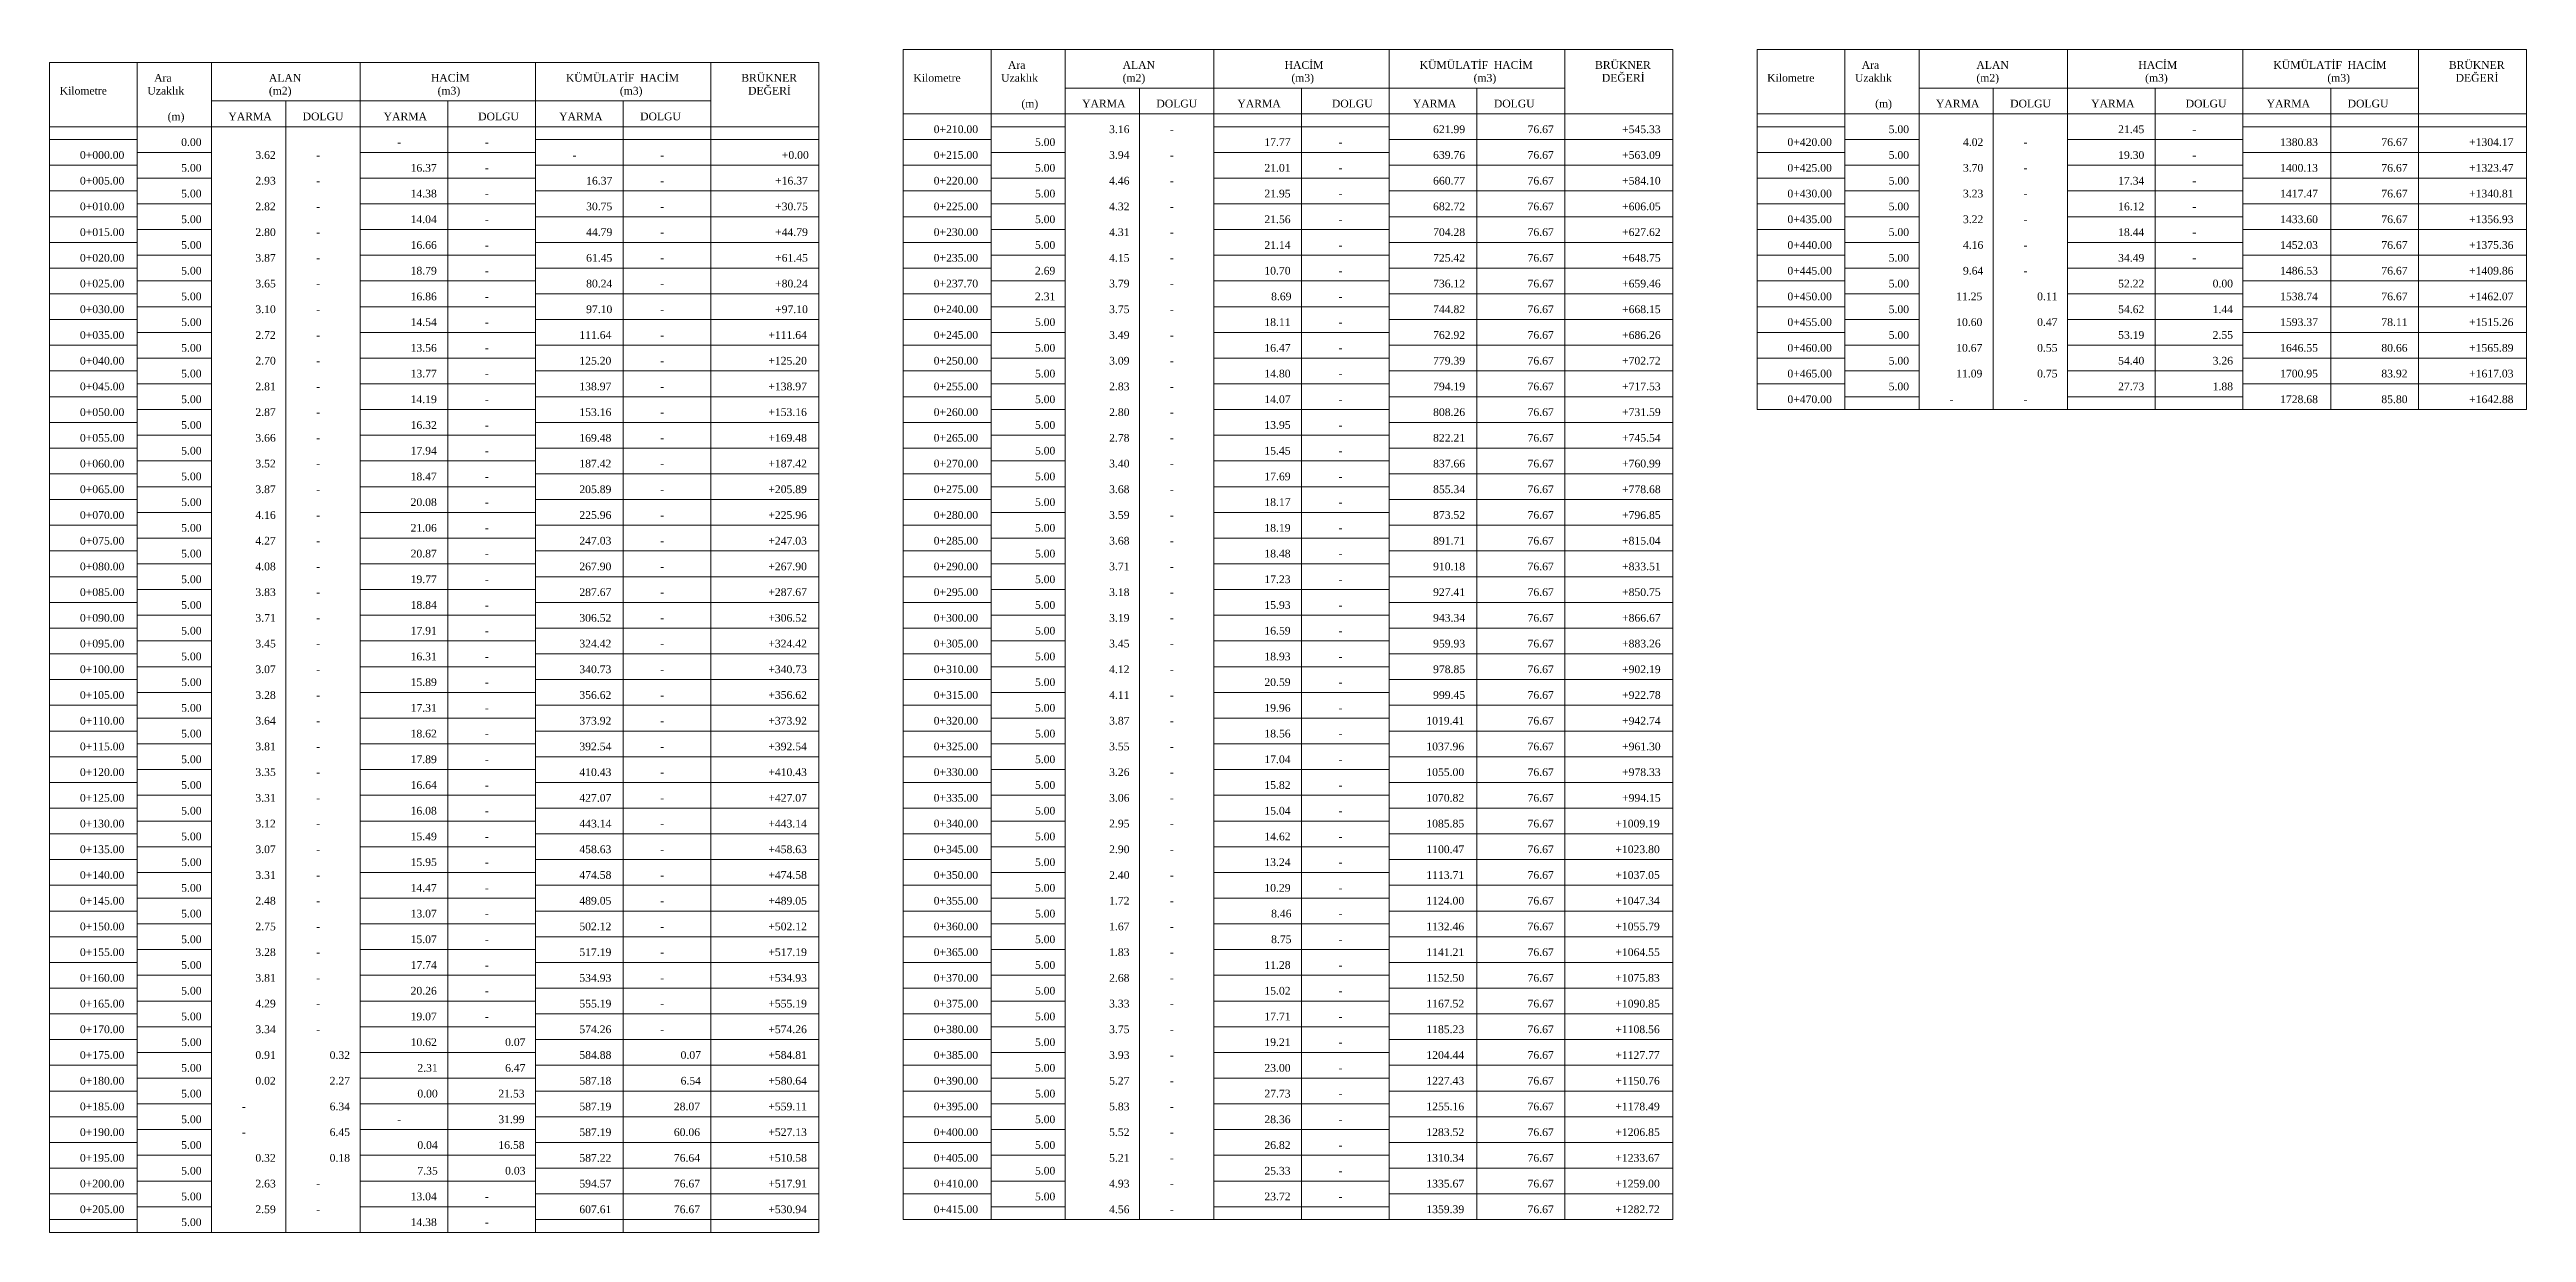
# Model space of a CAD drawing. Header units: metres. Extents: x 478603 to 489313, y 4282657 to 4289463.
# Drawn here: x 484999.7 to 485481.4, y 4285965.7 to 4286195.7 of the extents above; entities that cross this region are included whole.
import ezdxf

# ---------------------------------------------------------------- set-up
doc = ezdxf.new("R2010")
doc.units = ezdxf.units.M
for name, color, linetype, lineweight in [('TB_C', 96, 'Continuous', 0), ('TB_M', 18, 'Continuous', 0), ('TB_R', 1, 'Continuous', 0)]:
    doc.layers.add(name, color=color, linetype=linetype, lineweight=lineweight)
doc.styles.get("Standard").update_dxf_attribs({"font": 'times.ttf'})

msp = doc.modelspace()

# ---------------------------------------------------------------- texts
at = {"layer": 'TB_M'}
for s, p in [('Ara', (485020.07, 4286189.44)), ('ALAN', (485042.38, 4286189.44)), ('HACİM', (485073.88, 4286189.44)), ('KÜMÜLATİF', (485100.13, 4286189.44)), ('HACİM', (485114.57, 4286189.44)), ('BRÜKNER', (485134.25, 4286189.44)), ('Kilometre', (485167.72, 4286189.44)), ('Uzaklık', (485184.78, 4286189.44)), ('Ara', (485186.1, 4286191.94)), ('ALAN', (485208.41, 4286191.94)), ('(m2)', (485208.41, 4286189.44)), ('HACİM', (485239.91, 4286191.94)), ('(m3)', (485241.22, 4286189.44)), ('KÜMÜLATİF', (485266.16, 4286191.94)), ('(m3)', (485276.66, 4286189.44)), ('HACİM', (485280.6, 4286191.94)), ('BRÜKNER', (485300.28, 4286191.94)), ('DEĞERİ', (485301.6, 4286189.44)), ('Kilometre', (485333.75, 4286189.44)), ('Uzaklık', (485350.82, 4286189.44)), ('Ara', (485352.13, 4286191.94)), ('ALAN', (485374.44, 4286191.94)), ('(m2)', (485374.44, 4286189.44)), ('HACİM', (485405.94, 4286191.94)), ('(m3)', (485407.25, 4286189.44)), ('KÜMÜLATİF', (485432.19, 4286191.94)), ('(m3)', (485442.69, 4286189.44)), ('HACİM', (485446.63, 4286191.94)), ('BRÜKNER', (485466.32, 4286191.94)), ('DEĞERİ', (485467.63, 4286189.44)), ('Kilometre', (485001.69, 4286186.94)), ('Uzaklık', (485018.75, 4286186.94)), ('(m2)', (485042.38, 4286186.94)), ('(m3)', (485075.19, 4286186.94)), ('(m3)', (485110.63, 4286186.94)), ('DEĞERİ', (485135.57, 4286186.94)), ('(m)', (485188.72, 4286184.44)), ('YARMA', (485200.53, 4286184.44)), ('DOLGU', (485214.97, 4286184.44)), ('YARMA', (485230.72, 4286184.44)), ('DOLGU', (485249.1, 4286184.44)), ('YARMA', (485264.85, 4286184.44)), ('DOLGU', (485280.6, 4286184.44)), ('(m)', (485354.75, 4286184.44)), ('YARMA', (485366.57, 4286184.44)), ('DOLGU', (485381, 4286184.44)), ('YARMA', (485396.75, 4286184.44)), ('DOLGU', (485415.13, 4286184.44)), ('YARMA', (485430.88, 4286184.44)), ('DOLGU', (485446.63, 4286184.44)), ('(m)', (485022.69, 4286181.94)), ('YARMA', (485034.5, 4286181.94)), ('DOLGU', (485048.94, 4286181.94)), ('YARMA', (485064.69, 4286181.94)), ('DOLGU', (485083.07, 4286181.94)), ('YARMA', (485098.82, 4286181.94)), ('DOLGU', (485114.57, 4286181.94)), ('0+210.00', (485171.66, 4286179.44)), ('0+000.00', (485005.63, 4286174.44)), ('-', (485067.32, 4286176.94)), ('-', (485084.38, 4286176.94)), ('0+215.00', (485171.66, 4286174.44)), ('-', (485217.6, 4286179.44)), ('-', (485250.41, 4286176.94)), ('0+420.00', (485337.69, 4286176.94)), ('-', (485383.63, 4286176.94)), ('-', (485416.44, 4286179.44)), ('-', (485051.57, 4286174.44)), ('-', (485084.38, 4286171.94)), ('-', (485101.44, 4286174.44)), ('-', (485118.5, 4286174.44)), ('-', (485217.6, 4286174.44)), ('-', (485250.41, 4286171.94)), ('0+425.00', (485337.69, 4286171.94)), ('-', (485383.63, 4286171.94)), ('-', (485416.44, 4286174.44)), ('0+005.00', (485005.63, 4286169.44)), ('-', (485051.57, 4286169.44)), ('-', (485084.38, 4286166.94)), ('-', (485118.5, 4286169.44)), ('0+220.00', (485171.66, 4286169.44)), ('-', (485217.6, 4286169.44)), ('-', (485250.41, 4286166.94)), ('0+430.00', (485337.69, 4286166.94)), ('-', (485383.63, 4286166.94)), ('-', (485416.44, 4286169.44)), ('0+010.00', (485005.63, 4286164.44)), ('-', (485051.57, 4286164.44)), ('-', (485084.38, 4286161.94)), ('-', (485118.5, 4286164.44)), ('0+225.00', (485171.66, 4286164.44)), ('-', (485217.6, 4286164.44)), ('-', (485250.41, 4286161.94)), ('0+435.00', (485337.69, 4286161.94)), ('-', (485383.63, 4286161.94)), ('-', (485416.44, 4286164.44)), ('0+015.00', (485005.63, 4286159.44)), ('-', (485051.57, 4286159.44)), ('-', (485084.38, 4286156.94)), ('-', (485118.5, 4286159.44)), ('0+230.00', (485171.66, 4286159.44)), ('-', (485217.6, 4286159.44)), ('-', (485250.41, 4286156.94)), ('0+440.00', (485337.69, 4286156.94)), ('-', (485383.63, 4286156.94)), ('-', (485416.44, 4286159.44)), ('0+020.00', (485005.63, 4286154.44)), ('-', (485051.57, 4286154.44)), ('-', (485084.38, 4286151.94)), ('-', (485118.5, 4286154.44)), ('0+235.00', (485171.66, 4286154.44)), ('-', (485217.6, 4286154.44)), ('-', (485250.41, 4286151.94)), ('0+445.00', (485337.69, 4286151.94)), ('-', (485383.63, 4286151.94)), ('-', (485416.44, 4286154.44)), ('0+025.00', (485005.63, 4286149.44)), ('-', (485051.57, 4286149.44)), ('-', (485084.38, 4286146.94)), ('-', (485118.5, 4286149.44)), ('0+237.70', (485171.66, 4286149.44)), ('-', (485217.6, 4286149.44)), ('-', (485250.41, 4286146.94)), ('0+450.00', (485337.69, 4286146.94)), ('0+030.00', (485005.63, 4286144.44)), ('-', (485051.57, 4286144.44)), ('-', (485084.38, 4286141.94)), ('-', (485118.5, 4286144.44)), ('0+240.00', (485171.66, 4286144.44)), ('-', (485217.6, 4286144.44)), ('-', (485250.41, 4286141.94)), ('0+455.00', (485337.69, 4286141.94)), ('0+035.00', (485005.63, 4286139.44)), ('-', (485051.57, 4286139.44)), ('-', (485084.38, 4286136.94)), ('-', (485118.5, 4286139.44)), ('0+245.00', (485171.66, 4286139.44)), ('-', (485217.6, 4286139.44)), ('-', (485250.41, 4286136.94)), ('0+460.00', (485337.69, 4286136.94)), ('0+040.00', (485005.63, 4286134.44)), ('-', (485051.57, 4286134.44)), ('-', (485084.38, 4286131.94)), ('-', (485118.5, 4286134.44)), ('0+250.00', (485171.66, 4286134.44)), ('-', (485217.6, 4286134.44)), ('-', (485250.41, 4286131.94)), ('0+465.00', (485337.69, 4286131.94)), ('0+045.00', (485005.63, 4286129.44)), ('-', (485051.57, 4286129.44)), ('-', (485118.5, 4286129.44)), ('0+255.00', (485171.66, 4286129.44)), ('-', (485217.6, 4286129.44)), ('0+470.00', (485337.69, 4286126.94)), ('0+050.00', (485005.63, 4286124.44)), ('-', (485051.57, 4286124.44)), ('-', (485084.38, 4286126.94)), ('-', (485118.5, 4286124.44)), ('0+260.00', (485171.66, 4286124.44)), ('-', (485217.6, 4286124.44)), ('-', (485250.41, 4286126.94)), ('-', (485369.19, 4286126.94)), ('-', (485383.63, 4286126.94)), ('0+055.00', (485005.63, 4286119.44)), ('-', (485051.57, 4286119.44)), ('-', (485084.38, 4286121.94)), ('-', (485118.5, 4286119.44)), ('0+265.00', (485171.66, 4286119.44)), ('-', (485217.6, 4286119.44)), ('-', (485250.41, 4286121.94)), ('0+060.00', (485005.63, 4286114.44)), ('-', (485051.57, 4286114.44)), ('-', (485084.38, 4286116.94)), ('-', (485118.5, 4286114.44)), ('0+270.00', (485171.66, 4286114.44)), ('-', (485217.6, 4286114.44)), ('-', (485250.41, 4286116.94)), ('0+065.00', (485005.63, 4286109.44)), ('-', (485051.57, 4286109.44)), ('-', (485084.38, 4286111.94)), ('-', (485118.5, 4286109.44)), ('0+275.00', (485171.66, 4286109.44)), ('-', (485217.6, 4286109.44)), ('-', (485250.41, 4286111.94)), ('0+070.00', (485005.63, 4286104.44)), ('-', (485051.57, 4286104.44)), ('-', (485084.38, 4286106.94)), ('-', (485118.5, 4286104.44)), ('0+280.00', (485171.66, 4286104.44)), ('-', (485217.6, 4286104.44)), ('-', (485250.41, 4286106.94)), ('0+075.00', (485005.63, 4286099.44)), ('-', (485051.57, 4286099.44)), ('-', (485084.38, 4286101.94)), ('-', (485118.5, 4286099.44)), ('0+285.00', (485171.66, 4286099.44)), ('-', (485217.6, 4286099.44)), ('-', (485250.41, 4286101.94)), ('0+080.00', (485005.63, 4286094.44)), ('-', (485051.57, 4286094.44)), ('-', (485084.38, 4286096.94)), ('-', (485118.5, 4286094.44)), ('0+290.00', (485171.66, 4286094.44)), ('-', (485217.6, 4286094.44)), ('-', (485250.41, 4286096.94)), ('0+085.00', (485005.63, 4286089.44)), ('-', (485051.57, 4286089.44)), ('-', (485084.38, 4286091.94)), ('-', (485118.5, 4286089.44)), ('0+295.00', (485171.66, 4286089.44)), ('-', (485217.6, 4286089.44)), ('-', (485250.41, 4286091.94)), ('0+090.00', (485005.63, 4286084.44)), ('-', (485051.57, 4286084.44)), ('-', (485084.38, 4286086.94)), ('-', (485118.5, 4286084.44)), ('0+300.00', (485171.66, 4286084.44)), ('-', (485217.6, 4286084.44)), ('-', (485250.41, 4286086.94)), ('0+095.00', (485005.63, 4286079.44)), ('-', (485051.57, 4286079.44)), ('-', (485084.38, 4286081.94)), ('-', (485118.5, 4286079.44)), ('0+305.00', (485171.66, 4286079.44)), ('-', (485217.6, 4286079.44)), ('-', (485250.41, 4286081.94)), ('0+100.00', (485005.63, 4286074.44)), ('-', (485051.57, 4286074.44)), ('-', (485084.38, 4286076.94)), ('-', (485118.5, 4286074.44)), ('0+310.00', (485171.66, 4286074.44)), ('-', (485217.6, 4286074.44)), ('-', (485250.41, 4286076.94)), ('0+105.00', (485005.63, 4286069.44)), ('-', (485051.57, 4286069.44)), ('-', (485084.38, 4286071.94)), ('-', (485118.5, 4286069.44)), ('0+315.00', (485171.66, 4286069.44)), ('-', (485217.6, 4286069.44)), ('-', (485250.41, 4286071.94)), ('0+110.00', (485005.63, 4286064.44)), ('-', (485051.57, 4286064.44)), ('-', (485084.38, 4286066.94)), ('-', (485118.5, 4286064.44)), ('0+320.00', (485171.66, 4286064.44)), ('-', (485217.6, 4286064.44)), ('-', (485250.41, 4286066.94)), ('0+115.00', (485005.63, 4286059.44)), ('-', (485084.38, 4286061.94)), ('0+325.00', (485171.66, 4286059.44)), ('-', (485250.41, 4286061.94)), ('0+120.00', (485005.63, 4286054.44)), ('-', (485051.57, 4286059.44)), ('-', (485084.38, 4286056.94)), ('-', (485118.5, 4286059.44)), ('0+330.00', (485171.66, 4286054.44)), ('-', (485217.6, 4286059.44)), ('-', (485250.41, 4286056.94)), ('0+125.00', (485005.63, 4286049.44)), ('-', (485051.57, 4286054.44)), ('-', (485084.38, 4286051.94)), ('-', (485118.5, 4286054.44)), ('0+335.00', (485171.66, 4286049.44)), ('-', (485217.6, 4286054.44)), ('-', (485250.41, 4286051.94)), ('0+130.00', (485005.63, 4286044.44)), ('-', (485051.57, 4286049.44)), ('-', (485084.38, 4286046.94)), ('-', (485118.5, 4286049.44)), ('0+340.00', (485171.66, 4286044.44)), ('-', (485217.6, 4286049.44)), ('-', (485250.41, 4286046.94)), ('0+135.00', (485005.63, 4286039.44)), ('-', (485051.57, 4286044.44)), ('-', (485084.38, 4286041.94)), ('-', (485118.5, 4286044.44)), ('0+345.00', (485171.66, 4286039.44)), ('-', (485217.6, 4286044.44)), ('-', (485250.41, 4286041.94)), ('-', (485051.57, 4286039.44)), ('-', (485084.38, 4286036.94)), ('-', (485118.5, 4286039.44)), ('-', (485217.6, 4286039.44)), ('-', (485250.41, 4286036.94)), ('0+140.00', (485005.63, 4286034.44)), ('-', (485051.57, 4286034.44)), ('-', (485084.38, 4286031.94)), ('-', (485118.5, 4286034.44)), ('0+350.00', (485171.66, 4286034.44)), ('-', (485217.6, 4286034.44)), ('-', (485250.41, 4286031.94)), ('0+145.00', (485005.63, 4286029.44)), ('-', (485051.57, 4286029.44)), ('-', (485084.38, 4286026.94)), ('-', (485118.5, 4286029.44)), ('0+355.00', (485171.66, 4286029.44)), ('-', (485217.6, 4286029.44)), ('-', (485250.41, 4286026.94)), ('0+150.00', (485005.63, 4286024.44)), ('-', (485051.57, 4286024.44)), ('-', (485084.38, 4286021.94)), ('-', (485118.5, 4286024.44)), ('0+360.00', (485171.66, 4286024.44)), ('-', (485217.6, 4286024.44)), ('-', (485250.41, 4286021.94)), ('0+155.00', (485005.63, 4286019.44)), ('-', (485051.57, 4286019.44)), ('-', (485084.38, 4286016.94)), ('-', (485118.5, 4286019.44)), ('0+365.00', (485171.66, 4286019.44)), ('-', (485217.6, 4286019.44)), ('-', (485250.41, 4286016.94)), ('0+160.00', (485005.63, 4286014.44)), ('-', (485051.57, 4286014.44)), ('-', (485084.38, 4286011.94)), ('-', (485118.5, 4286014.44)), ('0+370.00', (485171.66, 4286014.44)), ('-', (485217.6, 4286014.44)), ('-', (485250.41, 4286011.94)), ('0+165.00', (485005.63, 4286009.44)), ('-', (485051.57, 4286009.44)), ('-', (485084.38, 4286006.94)), ('-', (485118.5, 4286009.44)), ('0+375.00', (485171.66, 4286009.44)), ('-', (485217.6, 4286009.44)), ('-', (485250.41, 4286006.94)), ('0+170.00', (485005.63, 4286004.44)), ('-', (485051.57, 4286004.44)), ('-', (485118.5, 4286004.44)), ('0+380.00', (485171.66, 4286004.44)), ('-', (485217.6, 4286004.44)), ('-', (485250.41, 4286001.94)), ('0+175.00', (485005.63, 4285999.44)), ('0+385.00', (485171.66, 4285999.44)), ('-', (485217.6, 4285999.44)), ('0+180.00', (485005.63, 4285994.44)), ('0+390.00', (485171.66, 4285994.44)), ('-', (485217.6, 4285994.44)), ('-', (485250.41, 4285996.94)), ('0+185.00', (485005.63, 4285989.44)), ('-', (485037.13, 4285989.44)), ('0+395.00', (485171.66, 4285989.44)), ('-', (485217.6, 4285989.44)), ('-', (485250.41, 4285991.94)), ('0+190.00', (485005.63, 4285984.44)), ('-', (485037.13, 4285984.44)), ('-', (485067.32, 4285986.94)), ('0+400.00', (485171.66, 4285984.44)), ('-', (485217.6, 4285984.44)), ('-', (485250.41, 4285986.94)), ('0+195.00', (485005.63, 4285979.44)), ('0+405.00', (485171.66, 4285979.44)), ('-', (485217.6, 4285979.44)), ('-', (485250.41, 4285981.94)), ('0+200.00', (485005.63, 4285974.44)), ('-', (485051.57, 4285974.44)), ('0+410.00', (485171.66, 4285974.44)), ('-', (485217.6, 4285974.44)), ('-', (485250.41, 4285976.94)), ('0+205.00', (485005.63, 4285969.44)), ('-', (485051.57, 4285969.44)), ('-', (485084.38, 4285971.94)), ('0+415.00', (485171.66, 4285969.44)), ('-', (485217.6, 4285969.44)), ('-', (485250.41, 4285971.94)), ('-', (485084.38, 4285966.94))]:
    msp.add_text(s, height=1.5, dxfattribs=at).set_placement(p)
at = {"layer": 'TB_R'}
for s, p in [('3.16', (485205.78, 4286179.44)), ('621.99', (485268.78, 4286179.44)), ('76.67', (485287.16, 4286179.44)), ('+545.33', (485305.53, 4286179.44)), ('5.00', (485357.38, 4286179.44)), ('21.45', (485402, 4286179.44)), ('0.00', (485025.32, 4286176.94)), ('3.62', (485039.75, 4286174.44)), ('+0.00', (485142.13, 4286174.44)), ('5.00', (485191.35, 4286176.94)), ('3.94', (485205.78, 4286174.44)), ('17.77', (485235.97, 4286176.94)), ('639.76', (485268.78, 4286174.44)), ('76.67', (485287.16, 4286174.44)), ('+563.09', (485305.53, 4286174.44)), ('5.00', (485357.38, 4286174.44)), ('4.02', (485371.82, 4286176.94)), ('19.30', (485402, 4286174.44)), ('1380.83', (485433.5, 4286176.94)), ('76.67', (485453.19, 4286176.94)), ('+1304.17', (485470.25, 4286176.94)), ('5.00', (485025.32, 4286171.94)), ('16.37', (485069.94, 4286171.94)), ('5.00', (485191.35, 4286171.94)), ('21.01', (485235.97, 4286171.94)), ('3.70', (485371.82, 4286171.94)), ('1400.13', (485433.5, 4286171.94)), ('76.67', (485453.19, 4286171.94)), ('+1323.47', (485470.25, 4286171.94)), ('5.00', (485025.32, 4286166.94)), ('2.93', (485039.75, 4286169.44)), ('14.38', (485069.94, 4286166.94)), ('16.37', (485104.07, 4286169.44)), ('+16.37', (485140.82, 4286169.44)), ('5.00', (485191.35, 4286166.94)), ('4.46', (485205.78, 4286169.44)), ('21.95', (485235.97, 4286166.94)), ('660.77', (485268.78, 4286169.44)), ('76.67', (485287.16, 4286169.44)), ('+584.10', (485305.53, 4286169.44)), ('5.00', (485357.38, 4286169.44)), ('3.23', (485371.82, 4286166.94)), ('17.34', (485402, 4286169.44)), ('1417.47', (485433.5, 4286166.94)), ('76.67', (485453.19, 4286166.94)), ('+1340.81', (485470.25, 4286166.94)), ('5.00', (485025.32, 4286161.94)), ('2.82', (485039.75, 4286164.44)), ('14.04', (485069.94, 4286161.94)), ('30.75', (485104.07, 4286164.44)), ('+30.75', (485140.82, 4286164.44)), ('5.00', (485191.35, 4286161.94)), ('4.32', (485205.78, 4286164.44)), ('21.56', (485235.97, 4286161.94)), ('682.72', (485268.78, 4286164.44)), ('76.67', (485287.16, 4286164.44)), ('+606.05', (485305.53, 4286164.44)), ('5.00', (485357.38, 4286164.44)), ('3.22', (485371.82, 4286161.94)), ('16.12', (485402, 4286164.44)), ('1433.60', (485433.5, 4286161.94)), ('76.67', (485453.19, 4286161.94)), ('+1356.93', (485470.25, 4286161.94)), ('5.00', (485025.32, 4286156.94)), ('2.80', (485039.75, 4286159.44)), ('16.66', (485069.94, 4286156.94)), ('44.79', (485104.07, 4286159.44)), ('+44.79', (485140.82, 4286159.44)), ('5.00', (485191.35, 4286156.94)), ('4.31', (485205.78, 4286159.44)), ('21.14', (485235.97, 4286156.94)), ('704.28', (485268.78, 4286159.44)), ('76.67', (485287.16, 4286159.44)), ('+627.62', (485305.53, 4286159.44)), ('5.00', (485357.38, 4286159.44)), ('4.16', (485371.82, 4286156.94)), ('18.44', (485402, 4286159.44)), ('1452.03', (485433.5, 4286156.94)), ('76.67', (485453.19, 4286156.94)), ('+1375.36', (485470.25, 4286156.94)), ('5.00', (485025.32, 4286151.94)), ('3.87', (485039.75, 4286154.44)), ('18.79', (485069.94, 4286151.94)), ('61.45', (485104.07, 4286154.44)), ('+61.45', (485140.82, 4286154.44)), ('2.69', (485191.35, 4286151.94)), ('4.15', (485205.78, 4286154.44)), ('10.70', (485235.97, 4286151.94)), ('725.42', (485268.78, 4286154.44)), ('76.67', (485287.16, 4286154.44)), ('+648.75', (485305.53, 4286154.44)), ('5.00', (485357.38, 4286154.44)), ('9.64', (485371.82, 4286151.94)), ('34.49', (485402, 4286154.44)), ('1486.53', (485433.5, 4286151.94)), ('76.67', (485453.19, 4286151.94)), ('+1409.86', (485470.25, 4286151.94)), ('5.00', (485025.32, 4286146.94)), ('3.65', (485039.75, 4286149.44)), ('16.86', (485069.94, 4286146.94)), ('80.24', (485104.07, 4286149.44)), ('+80.24', (485140.82, 4286149.44)), ('2.31', (485191.35, 4286146.94)), ('3.79', (485205.78, 4286149.44)), ('8.69', (485237.28, 4286146.94)), ('736.12', (485268.78, 4286149.44)), ('76.67', (485287.16, 4286149.44)), ('+659.46', (485305.53, 4286149.44)), ('5.00', (485357.38, 4286149.44)), ('11.25', (485370.5, 4286146.94)), ('0.11', (485386.25, 4286146.94)), ('52.22', (485402, 4286149.44)), ('0.00', (485420.38, 4286149.44)), ('1538.74', (485433.5, 4286146.94)), ('76.67', (485453.19, 4286146.94)), ('+1462.07', (485470.25, 4286146.94)), ('5.00', (485025.32, 4286141.94)), ('3.10', (485039.75, 4286144.44)), ('14.54', (485069.94, 4286141.94)), ('97.10', (485104.07, 4286144.44)), ('+97.10', (485140.82, 4286144.44)), ('5.00', (485191.35, 4286141.94)), ('3.75', (485205.78, 4286144.44)), ('18.11', (485235.97, 4286141.94)), ('744.82', (485268.78, 4286144.44)), ('76.67', (485287.16, 4286144.44)), ('+668.15', (485305.53, 4286144.44)), ('5.00', (485357.38, 4286144.44)), ('10.60', (485370.5, 4286141.94)), ('0.47', (485386.25, 4286141.94)), ('54.62', (485402, 4286144.44)), ('1.44', (485420.38, 4286144.44)), ('1593.37', (485433.5, 4286141.94)), ('78.11', (485453.19, 4286141.94)), ('+1515.26', (485470.25, 4286141.94)), ('5.00', (485025.32, 4286136.94)), ('2.72', (485039.75, 4286139.44)), ('13.56', (485069.94, 4286136.94)), ('111.64', (485102.75, 4286139.44)), ('+111.64', (485139.5, 4286139.44)), ('5.00', (485191.35, 4286136.94)), ('3.49', (485205.78, 4286139.44)), ('16.47', (485235.97, 4286136.94)), ('762.92', (485268.78, 4286139.44)), ('76.67', (485287.16, 4286139.44)), ('+686.26', (485305.53, 4286139.44)), ('5.00', (485357.38, 4286139.44)), ('10.67', (485370.5, 4286136.94)), ('0.55', (485386.25, 4286136.94)), ('53.19', (485402, 4286139.44)), ('2.55', (485420.38, 4286139.44)), ('1646.55', (485433.5, 4286136.94)), ('80.66', (485453.19, 4286136.94)), ('+1565.89', (485470.25, 4286136.94)), ('5.00', (485025.32, 4286131.94)), ('2.70', (485039.75, 4286134.44)), ('13.77', (485069.94, 4286131.94)), ('125.20', (485102.75, 4286134.44)), ('+125.20', (485139.5, 4286134.44)), ('5.00', (485191.35, 4286131.94)), ('3.09', (485205.78, 4286134.44)), ('14.80', (485235.97, 4286131.94)), ('779.39', (485268.78, 4286134.44)), ('76.67', (485287.16, 4286134.44)), ('+702.72', (485305.53, 4286134.44)), ('5.00', (485357.38, 4286134.44)), ('11.09', (485370.5, 4286131.94)), ('0.75', (485386.25, 4286131.94)), ('54.40', (485402, 4286134.44)), ('3.26', (485420.38, 4286134.44)), ('1700.95', (485433.5, 4286131.94)), ('83.92', (485453.19, 4286131.94)), ('+1617.03', (485470.25, 4286131.94)), ('5.00', (485025.32, 4286126.94)), ('2.81', (485039.75, 4286129.44)), ('14.19', (485069.94, 4286126.94)), ('138.97', (485102.75, 4286129.44)), ('+138.97', (485139.5, 4286129.44)), ('5.00', (485191.35, 4286126.94)), ('2.83', (485205.78, 4286129.44)), ('14.07', (485235.97, 4286126.94)), ('794.19', (485268.78, 4286129.44)), ('76.67', (485287.16, 4286129.44)), ('+717.53', (485305.53, 4286129.44)), ('5.00', (485357.38, 4286129.44)), ('27.73', (485402, 4286129.44)), ('1.88', (485420.38, 4286129.44)), ('1728.68', (485433.5, 4286126.94)), ('85.80', (485453.19, 4286126.94)), ('+1642.88', (485470.25, 4286126.94)), ('5.00', (485025.32, 4286121.94)), ('2.87', (485039.75, 4286124.44)), ('16.32', (485069.94, 4286121.94)), ('153.16', (485102.75, 4286124.44)), ('+153.16', (485139.5, 4286124.44)), ('5.00', (485191.35, 4286121.94)), ('2.80', (485205.78, 4286124.44)), ('13.95', (485235.97, 4286121.94)), ('808.26', (485268.78, 4286124.44)), ('76.67', (485287.16, 4286124.44)), ('+731.59', (485305.53, 4286124.44)), ('5.00', (485025.32, 4286116.94)), ('3.66', (485039.75, 4286119.44)), ('17.94', (485069.94, 4286116.94)), ('169.48', (485102.75, 4286119.44)), ('+169.48', (485139.5, 4286119.44)), ('5.00', (485191.35, 4286116.94)), ('2.78', (485205.78, 4286119.44)), ('15.45', (485235.97, 4286116.94)), ('822.21', (485268.78, 4286119.44)), ('76.67', (485287.16, 4286119.44)), ('+745.54', (485305.53, 4286119.44)), ('5.00', (485025.32, 4286111.94)), ('3.52', (485039.75, 4286114.44)), ('18.47', (485069.94, 4286111.94)), ('187.42', (485102.75, 4286114.44)), ('+187.42', (485139.5, 4286114.44)), ('5.00', (485191.35, 4286111.94)), ('3.40', (485205.78, 4286114.44)), ('17.69', (485235.97, 4286111.94)), ('837.66', (485268.78, 4286114.44)), ('76.67', (485287.16, 4286114.44)), ('+760.99', (485305.53, 4286114.44)), ('5.00', (485025.32, 4286106.94)), ('3.87', (485039.75, 4286109.44)), ('20.08', (485069.94, 4286106.94)), ('205.89', (485102.75, 4286109.44)), ('+205.89', (485139.5, 4286109.44)), ('5.00', (485191.35, 4286106.94)), ('3.68', (485205.78, 4286109.44)), ('18.17', (485235.97, 4286106.94)), ('855.34', (485268.78, 4286109.44)), ('76.67', (485287.16, 4286109.44)), ('+778.68', (485305.53, 4286109.44)), ('4.16', (485039.75, 4286104.44)), ('225.96', (485102.75, 4286104.44)), ('+225.96', (485139.5, 4286104.44)), ('3.59', (485205.78, 4286104.44)), ('873.52', (485268.78, 4286104.44)), ('76.67', (485287.16, 4286104.44)), ('+796.85', (485305.53, 4286104.44)), ('5.00', (485025.32, 4286101.94)), ('4.27', (485039.75, 4286099.44)), ('21.06', (485069.94, 4286101.94)), ('247.03', (485102.75, 4286099.44)), ('+247.03', (485139.5, 4286099.44)), ('5.00', (485191.35, 4286101.94)), ('3.68', (485205.78, 4286099.44)), ('18.19', (485235.97, 4286101.94)), ('891.71', (485268.78, 4286099.44)), ('76.67', (485287.16, 4286099.44)), ('+815.04', (485305.53, 4286099.44)), ('5.00', (485025.32, 4286096.94)), ('4.08', (485039.75, 4286094.44)), ('20.87', (485069.94, 4286096.94)), ('267.90', (485102.75, 4286094.44)), ('+267.90', (485139.5, 4286094.44)), ('5.00', (485191.35, 4286096.94)), ('3.71', (485205.78, 4286094.44)), ('18.48', (485235.97, 4286096.94)), ('910.18', (485268.78, 4286094.44)), ('76.67', (485287.16, 4286094.44)), ('+833.51', (485305.53, 4286094.44)), ('5.00', (485025.32, 4286091.94)), ('3.83', (485039.75, 4286089.44)), ('19.77', (485069.94, 4286091.94)), ('287.67', (485102.75, 4286089.44)), ('+287.67', (485139.5, 4286089.44)), ('5.00', (485191.35, 4286091.94)), ('3.18', (485205.78, 4286089.44)), ('17.23', (485235.97, 4286091.94)), ('927.41', (485268.78, 4286089.44)), ('76.67', (485287.16, 4286089.44)), ('+850.75', (485305.53, 4286089.44)), ('5.00', (485025.32, 4286086.94)), ('3.71', (485039.75, 4286084.44)), ('18.84', (485069.94, 4286086.94)), ('306.52', (485102.75, 4286084.44)), ('+306.52', (485139.5, 4286084.44)), ('5.00', (485191.35, 4286086.94)), ('3.19', (485205.78, 4286084.44)), ('15.93', (485235.97, 4286086.94)), ('943.34', (485268.78, 4286084.44)), ('76.67', (485287.16, 4286084.44)), ('+866.67', (485305.53, 4286084.44)), ('5.00', (485025.32, 4286081.94)), ('3.45', (485039.75, 4286079.44)), ('17.91', (485069.94, 4286081.94)), ('324.42', (485102.75, 4286079.44)), ('+324.42', (485139.5, 4286079.44)), ('5.00', (485191.35, 4286081.94)), ('3.45', (485205.78, 4286079.44)), ('16.59', (485235.97, 4286081.94)), ('959.93', (485268.78, 4286079.44)), ('76.67', (485287.16, 4286079.44)), ('+883.26', (485305.53, 4286079.44)), ('5.00', (485025.32, 4286076.94)), ('3.07', (485039.75, 4286074.44)), ('16.31', (485069.94, 4286076.94)), ('340.73', (485102.75, 4286074.44)), ('+340.73', (485139.5, 4286074.44)), ('5.00', (485191.35, 4286076.94)), ('4.12', (485205.78, 4286074.44)), ('18.93', (485235.97, 4286076.94)), ('978.85', (485268.78, 4286074.44)), ('76.67', (485287.16, 4286074.44)), ('+902.19', (485305.53, 4286074.44)), ('5.00', (485025.32, 4286071.94)), ('3.28', (485039.75, 4286069.44)), ('15.89', (485069.94, 4286071.94)), ('356.62', (485102.75, 4286069.44)), ('+356.62', (485139.5, 4286069.44)), ('5.00', (485191.35, 4286071.94)), ('4.11', (485205.78, 4286069.44)), ('20.59', (485235.97, 4286071.94)), ('999.45', (485268.78, 4286069.44)), ('76.67', (485287.16, 4286069.44)), ('+922.78', (485305.53, 4286069.44)), ('5.00', (485025.32, 4286066.94)), ('3.64', (485039.75, 4286064.44)), ('17.31', (485069.94, 4286066.94)), ('373.92', (485102.75, 4286064.44)), ('+373.92', (485139.5, 4286064.44)), ('5.00', (485191.35, 4286066.94)), ('3.87', (485205.78, 4286064.44)), ('19.96', (485235.97, 4286066.94)), ('1019.41', (485267.47, 4286064.44)), ('76.67', (485287.16, 4286064.44)), ('+942.74', (485305.53, 4286064.44)), ('5.00', (485025.32, 4286061.94)), ('3.81', (485039.75, 4286059.44)), ('18.62', (485069.94, 4286061.94)), ('392.54', (485102.75, 4286059.44)), ('+392.54', (485139.5, 4286059.44)), ('5.00', (485191.35, 4286061.94)), ('3.55', (485205.78, 4286059.44)), ('18.56', (485235.97, 4286061.94)), ('1037.96', (485267.47, 4286059.44)), ('76.67', (485287.16, 4286059.44)), ('+961.30', (485305.53, 4286059.44)), ('5.00', (485025.32, 4286056.94)), ('3.35', (485039.75, 4286054.44)), ('17.89', (485069.94, 4286056.94)), ('410.43', (485102.75, 4286054.44)), ('+410.43', (485139.5, 4286054.44)), ('5.00', (485191.35, 4286056.94)), ('3.26', (485205.78, 4286054.44)), ('17.04', (485235.97, 4286056.94)), ('1055.00', (485267.47, 4286054.44)), ('76.67', (485287.16, 4286054.44)), ('+978.33', (485305.53, 4286054.44)), ('5.00', (485025.32, 4286051.94)), ('3.31', (485039.75, 4286049.44)), ('16.64', (485069.94, 4286051.94)), ('427.07', (485102.75, 4286049.44)), ('+427.07', (485139.5, 4286049.44)), ('5.00', (485191.35, 4286051.94)), ('3.06', (485205.78, 4286049.44)), ('15.82', (485235.97, 4286051.94)), ('1070.82', (485267.47, 4286049.44)), ('76.67', (485287.16, 4286049.44)), ('+994.15', (485305.53, 4286049.44)), ('5.00', (485025.32, 4286046.94)), ('3.12', (485039.75, 4286044.44)), ('16.08', (485069.94, 4286046.94)), ('443.14', (485102.75, 4286044.44)), ('+443.14', (485139.5, 4286044.44)), ('5.00', (485191.35, 4286046.94)), ('2.95', (485205.78, 4286044.44)), ('15.04', (485235.97, 4286046.94)), ('1085.85', (485267.47, 4286044.44)), ('76.67', (485287.16, 4286044.44)), ('+1009.19', (485304.22, 4286044.44)), ('5.00', (485025.32, 4286041.94)), ('3.07', (485039.75, 4286039.44)), ('15.49', (485069.94, 4286041.94)), ('458.63', (485102.75, 4286039.44)), ('+458.63', (485139.5, 4286039.44)), ('5.00', (485191.35, 4286041.94)), ('2.90', (485205.78, 4286039.44)), ('14.62', (485235.97, 4286041.94)), ('1100.47', (485267.47, 4286039.44)), ('76.67', (485287.16, 4286039.44)), ('+1023.80', (485304.22, 4286039.44)), ('5.00', (485025.32, 4286036.94)), ('15.95', (485069.94, 4286036.94)), ('5.00', (485191.35, 4286036.94)), ('13.24', (485235.97, 4286036.94)), ('5.00', (485025.32, 4286031.94)), ('3.31', (485039.75, 4286034.44)), ('14.47', (485069.94, 4286031.94)), ('474.58', (485102.75, 4286034.44)), ('+474.58', (485139.5, 4286034.44)), ('5.00', (485191.35, 4286031.94)), ('2.40', (485205.78, 4286034.44)), ('10.29', (485235.97, 4286031.94)), ('1113.71', (485267.47, 4286034.44)), ('76.67', (485287.16, 4286034.44)), ('+1037.05', (485304.22, 4286034.44)), ('5.00', (485025.32, 4286026.94)), ('2.48', (485039.75, 4286029.44)), ('13.07', (485069.94, 4286026.94)), ('489.05', (485102.75, 4286029.44)), ('+489.05', (485139.5, 4286029.44)), ('5.00', (485191.35, 4286026.94)), ('1.72', (485205.78, 4286029.44)), ('8.46', (485237.28, 4286026.94)), ('1124.00', (485267.47, 4286029.44)), ('76.67', (485287.16, 4286029.44)), ('+1047.34', (485304.22, 4286029.44)), ('5.00', (485025.32, 4286021.94)), ('2.75', (485039.75, 4286024.44)), ('15.07', (485069.94, 4286021.94)), ('502.12', (485102.75, 4286024.44)), ('+502.12', (485139.5, 4286024.44)), ('5.00', (485191.35, 4286021.94)), ('1.67', (485205.78, 4286024.44)), ('8.75', (485237.28, 4286021.94)), ('1132.46', (485267.47, 4286024.44)), ('76.67', (485287.16, 4286024.44)), ('+1055.79', (485304.22, 4286024.44)), ('5.00', (485025.32, 4286016.94)), ('3.28', (485039.75, 4286019.44)), ('17.74', (485069.94, 4286016.94)), ('517.19', (485102.75, 4286019.44)), ('+517.19', (485139.5, 4286019.44)), ('5.00', (485191.35, 4286016.94)), ('1.83', (485205.78, 4286019.44)), ('11.28', (485235.97, 4286016.94)), ('1141.21', (485267.47, 4286019.44)), ('76.67', (485287.16, 4286019.44)), ('+1064.55', (485304.22, 4286019.44)), ('5.00', (485025.32, 4286011.94)), ('3.81', (485039.75, 4286014.44)), ('20.26', (485069.94, 4286011.94)), ('534.93', (485102.75, 4286014.44)), ('+534.93', (485139.5, 4286014.44)), ('5.00', (485191.35, 4286011.94)), ('2.68', (485205.78, 4286014.44)), ('15.02', (485235.97, 4286011.94)), ('1152.50', (485267.47, 4286014.44)), ('76.67', (485287.16, 4286014.44)), ('+1075.83', (485304.22, 4286014.44)), ('5.00', (485025.32, 4286006.94)), ('4.29', (485039.75, 4286009.44)), ('19.07', (485069.94, 4286006.94)), ('555.19', (485102.75, 4286009.44)), ('+555.19', (485139.5, 4286009.44)), ('5.00', (485191.35, 4286006.94)), ('3.33', (485205.78, 4286009.44)), ('17.71', (485235.97, 4286006.94)), ('1167.52', (485267.47, 4286009.44)), ('76.67', (485287.16, 4286009.44)), ('+1090.85', (485304.22, 4286009.44)), ('5.00', (485025.32, 4286001.94)), ('3.34', (485039.75, 4286004.44)), ('10.62', (485069.94, 4286001.94)), ('0.07', (485088.32, 4286001.94)), ('574.26', (485102.75, 4286004.44)), ('+574.26', (485139.5, 4286004.44)), ('5.00', (485191.35, 4286001.94)), ('3.75', (485205.78, 4286004.44)), ('19.21', (485235.97, 4286001.94)), ('1185.23', (485267.47, 4286004.44)), ('76.67', (485287.16, 4286004.44)), ('+1108.56', (485304.22, 4286004.44)), ('5.00', (485025.32, 4285996.94)), ('0.91', (485039.75, 4285999.44)), ('0.32', (485054.19, 4285999.44)), ('2.31', (485071.25, 4285996.94)), ('6.47', (485088.32, 4285996.94)), ('584.88', (485102.75, 4285999.44)), ('0.07', (485122.44, 4285999.44)), ('+584.81', (485139.5, 4285999.44)), ('5.00', (485191.35, 4285996.94)), ('3.93', (485205.78, 4285999.44)), ('23.00', (485235.97, 4285996.94)), ('1204.44', (485267.47, 4285999.44)), ('76.67', (485287.16, 4285999.44)), ('+1127.77', (485304.22, 4285999.44)), ('5.00', (485025.32, 4285991.94)), ('0.02', (485039.75, 4285994.44)), ('2.27', (485054.19, 4285994.44)), ('0.00', (485071.25, 4285991.94)), ('21.53', (485087, 4285991.94)), ('587.18', (485102.75, 4285994.44)), ('6.54', (485122.44, 4285994.44)), ('+580.64', (485139.5, 4285994.44)), ('5.00', (485191.35, 4285991.94)), ('5.27', (485205.78, 4285994.44)), ('27.73', (485235.97, 4285991.94)), ('1227.43', (485267.47, 4285994.44)), ('76.67', (485287.16, 4285994.44)), ('+1150.76', (485304.22, 4285994.44)), ('5.00', (485025.32, 4285986.94)), ('6.34', (485054.19, 4285989.44)), ('31.99', (485087, 4285986.94)), ('587.19', (485102.75, 4285989.44)), ('28.07', (485121.13, 4285989.44)), ('+559.11', (485139.5, 4285989.44)), ('5.00', (485191.35, 4285986.94)), ('5.83', (485205.78, 4285989.44)), ('28.36', (485235.97, 4285986.94)), ('1255.16', (485267.47, 4285989.44)), ('76.67', (485287.16, 4285989.44)), ('+1178.49', (485304.22, 4285989.44)), ('5.00', (485025.32, 4285981.94)), ('6.45', (485054.19, 4285984.44)), ('0.04', (485071.25, 4285981.94)), ('16.58', (485087, 4285981.94)), ('587.19', (485102.75, 4285984.44)), ('60.06', (485121.13, 4285984.44)), ('+527.13', (485139.5, 4285984.44)), ('5.00', (485191.35, 4285981.94)), ('5.52', (485205.78, 4285984.44)), ('26.82', (485235.97, 4285981.94)), ('1283.52', (485267.47, 4285984.44)), ('76.67', (485287.16, 4285984.44)), ('+1206.85', (485304.22, 4285984.44)), ('5.00', (485025.32, 4285976.94)), ('0.32', (485039.75, 4285979.44)), ('0.18', (485054.19, 4285979.44)), ('7.35', (485071.25, 4285976.94)), ('0.03', (485088.32, 4285976.94)), ('587.22', (485102.75, 4285979.44)), ('76.64', (485121.13, 4285979.44)), ('+510.58', (485139.5, 4285979.44)), ('5.00', (485191.35, 4285976.94)), ('5.21', (485205.78, 4285979.44)), ('25.33', (485235.97, 4285976.94)), ('1310.34', (485267.47, 4285979.44)), ('76.67', (485287.16, 4285979.44)), ('+1233.67', (485304.22, 4285979.44)), ('2.63', (485039.75, 4285974.44)), ('594.57', (485102.75, 4285974.44)), ('76.67', (485121.13, 4285974.44)), ('+517.91', (485139.5, 4285974.44)), ('4.93', (485205.78, 4285974.44)), ('1335.67', (485267.47, 4285974.44)), ('76.67', (485287.16, 4285974.44)), ('+1259.00', (485304.22, 4285974.44)), ('5.00', (485025.32, 4285971.94)), ('2.59', (485039.75, 4285969.44)), ('13.04', (485069.94, 4285971.94)), ('607.61', (485102.75, 4285969.44)), ('76.67', (485121.13, 4285969.44)), ('+530.94', (485139.5, 4285969.44)), ('5.00', (485191.35, 4285971.94)), ('4.56', (485205.78, 4285969.44)), ('23.72', (485235.97, 4285971.94)), ('1359.39', (485267.47, 4285969.44)), ('76.67', (485287.16, 4285969.44)), ('+1282.72', (485304.22, 4285969.44)), ('5.00', (485025.32, 4285966.94)), ('14.38', (485069.94, 4285966.94))]:
    msp.add_text(s, height=1.5, dxfattribs=at).set_placement(p)

# ---------------------------------------------------------------- linework, layer by layer
at = {"layer": 'TB_C'}
for p, q in [((485165.75, 4286195.69), (485315.38, 4286195.69)), ((485165.75, 4286195.69), (485165.75, 4285968.19)), ((485182.82, 4286195.69), (485182.82, 4285968.19)), ((485197.25, 4286195.69), (485197.25, 4285968.19)), ((485226.13, 4286195.69), (485226.13, 4285968.19)), ((485260.25, 4286195.69), (485260.25, 4285968.19)), ((485294.38, 4286195.69), (485294.38, 4285968.19)), ((485315.38, 4286195.69), (485315.38, 4285968.19)), ((485331.78, 4286195.69), (485481.41, 4286195.69)), ((485331.78, 4286195.69), (485331.78, 4286125.69)), ((485348.85, 4286195.69), (485348.85, 4286125.69)), ((485363.28, 4286195.69), (485363.28, 4286125.69)), ((485392.16, 4286195.69), (485392.16, 4286125.69)), ((485426.28, 4286195.69), (485426.28, 4286125.69)), ((485460.41, 4286195.69), (485460.41, 4286125.69)), ((485481.41, 4286195.69), (485481.41, 4286125.69)), ((484999.72, 4286193.19), (485149.35, 4286193.19)), ((484999.72, 4286193.19), (484999.72, 4285965.69)), ((485016.78, 4286193.19), (485016.78, 4285965.69)), ((485031.22, 4286193.19), (485031.22, 4285965.69)), ((485060.1, 4286193.19), (485060.1, 4285965.69)), ((485094.22, 4286193.19), (485094.22, 4285965.69)), ((485128.35, 4286193.19), (485128.35, 4285965.69)), ((485149.35, 4286193.19), (485149.35, 4285965.69)), ((485031.22, 4286185.69), (485128.35, 4286185.69)), ((485045.66, 4286185.69), (485045.66, 4285965.69)), ((485077.16, 4286185.69), (485077.16, 4285965.69)), ((485111.28, 4286185.69), (485111.28, 4285965.69)), ((485197.25, 4286188.19), (485294.38, 4286188.19)), ((485211.69, 4286188.19), (485211.69, 4285968.19)), ((485243.19, 4286188.19), (485243.19, 4285968.19)), ((485277.32, 4286188.19), (485277.32, 4285968.19)), ((485363.28, 4286188.19), (485460.41, 4286188.19)), ((485377.72, 4286188.19), (485377.72, 4286125.69)), ((485409.22, 4286188.19), (485409.22, 4286125.69)), ((485443.35, 4286188.19), (485443.35, 4286125.69)), ((484999.72, 4286180.69), (485149.35, 4286180.69)), ((485165.75, 4286183.19), (485315.38, 4286183.19)), ((485182.82, 4286180.69), (485197.25, 4286180.69)), ((485226.13, 4286180.69), (485260.25, 4286180.69)), ((485331.78, 4286183.19), (485481.41, 4286183.19)), ((485331.78, 4286180.69), (485348.85, 4286180.69)), ((485426.28, 4286180.69), (485481.41, 4286180.69)), ((484999.72, 4286178.19), (485016.78, 4286178.19)), ((485094.22, 4286178.19), (485149.35, 4286178.19)), ((485165.75, 4286178.19), (485182.82, 4286178.19)), ((485260.25, 4286178.19), (485315.38, 4286178.19)), ((485348.85, 4286178.19), (485363.28, 4286178.19)), ((485392.16, 4286178.19), (485426.28, 4286178.19)), ((484999.72, 4286173.19), (485016.78, 4286173.19)), ((485016.78, 4286175.69), (485031.22, 4286175.69)), ((485060.1, 4286175.69), (485094.22, 4286175.69)), ((485094.22, 4286173.19), (485149.35, 4286173.19)), ((485165.75, 4286173.19), (485182.82, 4286173.19)), ((485182.82, 4286175.69), (485197.25, 4286175.69)), ((485226.13, 4286175.69), (485260.25, 4286175.69)), ((485260.25, 4286173.19), (485315.38, 4286173.19)), ((485331.78, 4286175.69), (485348.85, 4286175.69)), ((485348.85, 4286173.19), (485363.28, 4286173.19)), ((485392.16, 4286173.19), (485426.28, 4286173.19)), ((485426.28, 4286175.69), (485481.41, 4286175.69)), ((484999.72, 4286168.19), (485016.78, 4286168.19)), ((485016.78, 4286170.69), (485031.22, 4286170.69)), ((485060.1, 4286170.69), (485094.22, 4286170.69)), ((485094.22, 4286168.19), (485149.35, 4286168.19)), ((485165.75, 4286168.19), (485182.82, 4286168.19)), ((485182.82, 4286170.69), (485197.25, 4286170.69)), ((485226.13, 4286170.69), (485260.25, 4286170.69)), ((485260.25, 4286168.19), (485315.38, 4286168.19)), ((485331.78, 4286170.69), (485348.85, 4286170.69)), ((485348.85, 4286168.19), (485363.28, 4286168.19)), ((485392.16, 4286168.19), (485426.28, 4286168.19)), ((485426.28, 4286170.69), (485481.41, 4286170.69)), ((484999.72, 4286163.19), (485016.78, 4286163.19)), ((485016.78, 4286165.69), (485031.22, 4286165.69)), ((485060.1, 4286165.69), (485094.22, 4286165.69)), ((485094.22, 4286163.19), (485149.35, 4286163.19)), ((485165.75, 4286163.19), (485182.82, 4286163.19)), ((485182.82, 4286165.69), (485197.25, 4286165.69)), ((485226.13, 4286165.69), (485260.25, 4286165.69)), ((485260.25, 4286163.19), (485315.38, 4286163.19)), ((485331.78, 4286165.69), (485348.85, 4286165.69)), ((485348.85, 4286163.19), (485363.28, 4286163.19)), ((485392.16, 4286163.19), (485426.28, 4286163.19)), ((485426.28, 4286165.69), (485481.41, 4286165.69)), ((484999.72, 4286158.19), (485016.78, 4286158.19)), ((485016.78, 4286160.69), (485031.22, 4286160.69)), ((485060.1, 4286160.69), (485094.22, 4286160.69)), ((485094.22, 4286158.19), (485149.35, 4286158.19)), ((485165.75, 4286158.19), (485182.82, 4286158.19)), ((485182.82, 4286160.69), (485197.25, 4286160.69)), ((485226.13, 4286160.69), (485260.25, 4286160.69)), ((485260.25, 4286158.19), (485315.38, 4286158.19)), ((485331.78, 4286160.69), (485348.85, 4286160.69)), ((485348.85, 4286158.19), (485363.28, 4286158.19)), ((485392.16, 4286158.19), (485426.28, 4286158.19)), ((485426.28, 4286160.69), (485481.41, 4286160.69)), ((484999.72, 4286153.19), (485016.78, 4286153.19)), ((485016.78, 4286155.69), (485031.22, 4286155.69)), ((485060.1, 4286155.69), (485094.22, 4286155.69)), ((485094.22, 4286153.19), (485149.35, 4286153.19)), ((485165.75, 4286153.19), (485182.82, 4286153.19)), ((485182.82, 4286155.69), (485197.25, 4286155.69)), ((485226.13, 4286155.69), (485260.25, 4286155.69)), ((485260.25, 4286153.19), (485315.38, 4286153.19)), ((485331.78, 4286155.69), (485348.85, 4286155.69)), ((485348.85, 4286153.19), (485363.28, 4286153.19)), ((485392.16, 4286153.19), (485426.28, 4286153.19)), ((485426.28, 4286155.69), (485481.41, 4286155.69)), ((484999.72, 4286148.19), (485016.78, 4286148.19)), ((485016.78, 4286150.69), (485031.22, 4286150.69)), ((485060.1, 4286150.69), (485094.22, 4286150.69)), ((485094.22, 4286148.19), (485149.35, 4286148.19)), ((485165.75, 4286148.19), (485182.82, 4286148.19)), ((485182.82, 4286150.69), (485197.25, 4286150.69)), ((485226.13, 4286150.69), (485260.25, 4286150.69)), ((485260.25, 4286148.19), (485315.38, 4286148.19)), ((485331.78, 4286150.69), (485348.85, 4286150.69)), ((485348.85, 4286148.19), (485363.28, 4286148.19)), ((485392.16, 4286148.19), (485426.28, 4286148.19)), ((485426.28, 4286150.69), (485481.41, 4286150.69)), ((484999.72, 4286143.19), (485016.78, 4286143.19)), ((485016.78, 4286145.69), (485031.22, 4286145.69)), ((485060.1, 4286145.69), (485094.22, 4286145.69)), ((485094.22, 4286143.19), (485149.35, 4286143.19)), ((485165.75, 4286143.19), (485182.82, 4286143.19)), ((485182.82, 4286145.69), (485197.25, 4286145.69)), ((485226.13, 4286145.69), (485260.25, 4286145.69)), ((485260.25, 4286143.19), (485315.38, 4286143.19)), ((485331.78, 4286145.69), (485348.85, 4286145.69)), ((485348.85, 4286143.19), (485363.28, 4286143.19)), ((485392.16, 4286143.19), (485426.28, 4286143.19)), ((485426.28, 4286145.69), (485481.41, 4286145.69)), ((484999.72, 4286138.19), (485016.78, 4286138.19)), ((485016.78, 4286140.69), (485031.22, 4286140.69)), ((485060.1, 4286140.69), (485094.22, 4286140.69)), ((485094.22, 4286138.19), (485149.35, 4286138.19)), ((485165.75, 4286138.19), (485182.82, 4286138.19)), ((485182.82, 4286140.69), (485197.25, 4286140.69)), ((485226.13, 4286140.69), (485260.25, 4286140.69)), ((485260.25, 4286138.19), (485315.38, 4286138.19)), ((485331.78, 4286140.69), (485348.85, 4286140.69)), ((485348.85, 4286138.19), (485363.28, 4286138.19)), ((485392.16, 4286138.19), (485426.28, 4286138.19)), ((485426.28, 4286140.69), (485481.41, 4286140.69)), ((484999.72, 4286133.19), (485016.78, 4286133.19)), ((485016.78, 4286135.69), (485031.22, 4286135.69)), ((485060.1, 4286135.69), (485094.22, 4286135.69)), ((485094.22, 4286133.19), (485149.35, 4286133.19)), ((485165.75, 4286133.19), (485182.82, 4286133.19)), ((485182.82, 4286135.69), (485197.25, 4286135.69)), ((485226.13, 4286135.69), (485260.25, 4286135.69)), ((485260.25, 4286133.19), (485315.38, 4286133.19)), ((485331.78, 4286135.69), (485348.85, 4286135.69)), ((485348.85, 4286133.19), (485363.28, 4286133.19)), ((485392.16, 4286133.19), (485426.28, 4286133.19)), ((485426.28, 4286135.69), (485481.41, 4286135.69)), ((484999.72, 4286128.19), (485016.78, 4286128.19)), ((485016.78, 4286130.69), (485031.22, 4286130.69)), ((485060.1, 4286130.69), (485094.22, 4286130.69)), ((485094.22, 4286128.19), (485149.35, 4286128.19)), ((485165.75, 4286128.19), (485182.82, 4286128.19)), ((485182.82, 4286130.69), (485197.25, 4286130.69)), ((485226.13, 4286130.69), (485260.25, 4286130.69)), ((485260.25, 4286128.19), (485315.38, 4286128.19)), ((485331.78, 4286130.69), (485348.85, 4286130.69)), ((485348.85, 4286128.19), (485363.28, 4286128.19)), ((485392.16, 4286128.19), (485426.28, 4286128.19)), ((485426.28, 4286130.69), (485481.41, 4286130.69)), ((484999.72, 4286123.19), (485016.78, 4286123.19)), ((485016.78, 4286125.69), (485031.22, 4286125.69)), ((485060.1, 4286125.69), (485094.22, 4286125.69)), ((485094.22, 4286123.19), (485149.35, 4286123.19)), ((485165.75, 4286123.19), (485182.82, 4286123.19)), ((485182.82, 4286125.69), (485197.25, 4286125.69)), ((485226.13, 4286125.69), (485260.25, 4286125.69)), ((485260.25, 4286123.19), (485315.38, 4286123.19)), ((485331.78, 4286125.69), (485481.41, 4286125.69)), ((484999.72, 4286118.19), (485016.78, 4286118.19)), ((485016.78, 4286120.69), (485031.22, 4286120.69)), ((485060.1, 4286120.69), (485094.22, 4286120.69)), ((485094.22, 4286118.19), (485149.35, 4286118.19)), ((485165.75, 4286118.19), (485182.82, 4286118.19)), ((485182.82, 4286120.69), (485197.25, 4286120.69)), ((485226.13, 4286120.69), (485260.25, 4286120.69)), ((485260.25, 4286118.19), (485315.38, 4286118.19)), ((484999.72, 4286113.19), (485016.78, 4286113.19)), ((485016.78, 4286115.69), (485031.22, 4286115.69)), ((485060.1, 4286115.69), (485094.22, 4286115.69)), ((485094.22, 4286113.19), (485149.35, 4286113.19)), ((485165.75, 4286113.19), (485182.82, 4286113.19)), ((485182.82, 4286115.69), (485197.25, 4286115.69)), ((485226.13, 4286115.69), (485260.25, 4286115.69)), ((485260.25, 4286113.19), (485315.38, 4286113.19)), ((485016.78, 4286110.69), (485031.22, 4286110.69)), ((485060.1, 4286110.69), (485094.22, 4286110.69)), ((485182.82, 4286110.69), (485197.25, 4286110.69)), ((485226.13, 4286110.69), (485260.25, 4286110.69)), ((484999.72, 4286108.19), (485016.78, 4286108.19)), ((485016.78, 4286105.69), (485031.22, 4286105.69)), ((485060.1, 4286105.69), (485094.22, 4286105.69)), ((485094.22, 4286108.19), (485149.35, 4286108.19)), ((485165.75, 4286108.19), (485182.82, 4286108.19)), ((485182.82, 4286105.69), (485197.25, 4286105.69)), ((485226.13, 4286105.69), (485260.25, 4286105.69)), ((485260.25, 4286108.19), (485315.38, 4286108.19)), ((484999.72, 4286103.19), (485016.78, 4286103.19)), ((485016.78, 4286100.69), (485031.22, 4286100.69)), ((485060.1, 4286100.69), (485094.22, 4286100.69)), ((485094.22, 4286103.19), (485149.35, 4286103.19)), ((485165.75, 4286103.19), (485182.82, 4286103.19)), ((485182.82, 4286100.69), (485197.25, 4286100.69)), ((485226.13, 4286100.69), (485260.25, 4286100.69)), ((485260.25, 4286103.19), (485315.38, 4286103.19)), ((484999.72, 4286098.19), (485016.78, 4286098.19)), ((485016.78, 4286095.69), (485031.22, 4286095.69)), ((485060.1, 4286095.69), (485094.22, 4286095.69)), ((485094.22, 4286098.19), (485149.35, 4286098.19)), ((485165.75, 4286098.19), (485182.82, 4286098.19)), ((485182.82, 4286095.69), (485197.25, 4286095.69)), ((485226.13, 4286095.69), (485260.25, 4286095.69)), ((485260.25, 4286098.19), (485315.38, 4286098.19)), ((484999.72, 4286093.19), (485016.78, 4286093.19)), ((485016.78, 4286090.69), (485031.22, 4286090.69)), ((485060.1, 4286090.69), (485094.22, 4286090.69)), ((485094.22, 4286093.19), (485149.35, 4286093.19)), ((485165.75, 4286093.19), (485182.82, 4286093.19)), ((485182.82, 4286090.69), (485197.25, 4286090.69)), ((485226.13, 4286090.69), (485260.25, 4286090.69)), ((485260.25, 4286093.19), (485315.38, 4286093.19)), ((484999.72, 4286088.19), (485016.78, 4286088.19)), ((485016.78, 4286085.69), (485031.22, 4286085.69)), ((485060.1, 4286085.69), (485094.22, 4286085.69)), ((485094.22, 4286088.19), (485149.35, 4286088.19)), ((485165.75, 4286088.19), (485182.82, 4286088.19)), ((485182.82, 4286085.69), (485197.25, 4286085.69)), ((485226.13, 4286085.69), (485260.25, 4286085.69)), ((485260.25, 4286088.19), (485315.38, 4286088.19)), ((484999.72, 4286083.19), (485016.78, 4286083.19)), ((485016.78, 4286080.69), (485031.22, 4286080.69)), ((485060.1, 4286080.69), (485094.22, 4286080.69)), ((485094.22, 4286083.19), (485149.35, 4286083.19)), ((485165.75, 4286083.19), (485182.82, 4286083.19)), ((485182.82, 4286080.69), (485197.25, 4286080.69)), ((485226.13, 4286080.69), (485260.25, 4286080.69)), ((485260.25, 4286083.19), (485315.38, 4286083.19)), ((484999.72, 4286078.19), (485016.78, 4286078.19)), ((485016.78, 4286075.69), (485031.22, 4286075.69)), ((485060.1, 4286075.69), (485094.22, 4286075.69)), ((485094.22, 4286078.19), (485149.35, 4286078.19)), ((485165.75, 4286078.19), (485182.82, 4286078.19)), ((485182.82, 4286075.69), (485197.25, 4286075.69)), ((485226.13, 4286075.69), (485260.25, 4286075.69)), ((485260.25, 4286078.19), (485315.38, 4286078.19)), ((484999.72, 4286073.19), (485016.78, 4286073.19)), ((485016.78, 4286070.69), (485031.22, 4286070.69)), ((485060.1, 4286070.69), (485094.22, 4286070.69)), ((485094.22, 4286073.19), (485149.35, 4286073.19)), ((485165.75, 4286073.19), (485182.82, 4286073.19)), ((485182.82, 4286070.69), (485197.25, 4286070.69)), ((485226.13, 4286070.69), (485260.25, 4286070.69)), ((485260.25, 4286073.19), (485315.38, 4286073.19)), ((484999.72, 4286068.19), (485016.78, 4286068.19)), ((485016.78, 4286065.69), (485031.22, 4286065.69)), ((485060.1, 4286065.69), (485094.22, 4286065.69)), ((485094.22, 4286068.19), (485149.35, 4286068.19)), ((485165.75, 4286068.19), (485182.82, 4286068.19)), ((485182.82, 4286065.69), (485197.25, 4286065.69)), ((485226.13, 4286065.69), (485260.25, 4286065.69)), ((485260.25, 4286068.19), (485315.38, 4286068.19)), ((484999.72, 4286063.19), (485016.78, 4286063.19)), ((485016.78, 4286060.69), (485031.22, 4286060.69)), ((485060.1, 4286060.69), (485094.22, 4286060.69)), ((485094.22, 4286063.19), (485149.35, 4286063.19)), ((485165.75, 4286063.19), (485182.82, 4286063.19)), ((485182.82, 4286060.69), (485197.25, 4286060.69)), ((485226.13, 4286060.69), (485260.25, 4286060.69)), ((485260.25, 4286063.19), (485315.38, 4286063.19)), ((484999.72, 4286058.19), (485016.78, 4286058.19)), ((485016.78, 4286055.69), (485031.22, 4286055.69)), ((485060.1, 4286055.69), (485094.22, 4286055.69)), ((485094.22, 4286058.19), (485149.35, 4286058.19)), ((485165.75, 4286058.19), (485182.82, 4286058.19)), ((485182.82, 4286055.69), (485197.25, 4286055.69)), ((485226.13, 4286055.69), (485260.25, 4286055.69)), ((485260.25, 4286058.19), (485315.38, 4286058.19)), ((484999.72, 4286053.19), (485016.78, 4286053.19)), ((485016.78, 4286050.69), (485031.22, 4286050.69)), ((485060.1, 4286050.69), (485094.22, 4286050.69)), ((485094.22, 4286053.19), (485149.35, 4286053.19)), ((485165.75, 4286053.19), (485182.82, 4286053.19)), ((485182.82, 4286050.69), (485197.25, 4286050.69)), ((485226.13, 4286050.69), (485260.25, 4286050.69)), ((485260.25, 4286053.19), (485315.38, 4286053.19)), ((484999.72, 4286048.19), (485016.78, 4286048.19)), ((485094.22, 4286048.19), (485149.35, 4286048.19)), ((485165.75, 4286048.19), (485182.82, 4286048.19)), ((485260.25, 4286048.19), (485315.38, 4286048.19)), ((484999.72, 4286043.19), (485016.78, 4286043.19)), ((485016.78, 4286045.69), (485031.22, 4286045.69)), ((485060.1, 4286045.69), (485094.22, 4286045.69)), ((485094.22, 4286043.19), (485149.35, 4286043.19)), ((485165.75, 4286043.19), (485182.82, 4286043.19)), ((485182.82, 4286045.69), (485197.25, 4286045.69)), ((485226.13, 4286045.69), (485260.25, 4286045.69)), ((485260.25, 4286043.19), (485315.38, 4286043.19)), ((484999.72, 4286038.19), (485016.78, 4286038.19)), ((485016.78, 4286040.69), (485031.22, 4286040.69)), ((485060.1, 4286040.69), (485094.22, 4286040.69)), ((485094.22, 4286038.19), (485149.35, 4286038.19)), ((485165.75, 4286038.19), (485182.82, 4286038.19)), ((485182.82, 4286040.69), (485197.25, 4286040.69)), ((485226.13, 4286040.69), (485260.25, 4286040.69)), ((485260.25, 4286038.19), (485315.38, 4286038.19)), ((484999.72, 4286033.19), (485016.78, 4286033.19)), ((485016.78, 4286035.69), (485031.22, 4286035.69)), ((485060.1, 4286035.69), (485094.22, 4286035.69)), ((485094.22, 4286033.19), (485149.35, 4286033.19)), ((485165.75, 4286033.19), (485182.82, 4286033.19)), ((485182.82, 4286035.69), (485197.25, 4286035.69)), ((485226.13, 4286035.69), (485260.25, 4286035.69)), ((485260.25, 4286033.19), (485315.38, 4286033.19)), ((484999.72, 4286028.19), (485016.78, 4286028.19)), ((485016.78, 4286030.69), (485031.22, 4286030.69)), ((485060.1, 4286030.69), (485094.22, 4286030.69)), ((485094.22, 4286028.19), (485149.35, 4286028.19)), ((485165.75, 4286028.19), (485182.82, 4286028.19)), ((485182.82, 4286030.69), (485197.25, 4286030.69)), ((485226.13, 4286030.69), (485260.25, 4286030.69)), ((485260.25, 4286028.19), (485315.38, 4286028.19)), ((484999.72, 4286023.19), (485016.78, 4286023.19)), ((485016.78, 4286025.69), (485031.22, 4286025.69)), ((485060.1, 4286025.69), (485094.22, 4286025.69)), ((485094.22, 4286023.19), (485149.35, 4286023.19)), ((485165.75, 4286023.19), (485182.82, 4286023.19)), ((485182.82, 4286025.69), (485197.25, 4286025.69)), ((485226.13, 4286025.69), (485260.25, 4286025.69)), ((485260.25, 4286023.19), (485315.38, 4286023.19)), ((484999.72, 4286018.19), (485016.78, 4286018.19)), ((485016.78, 4286020.69), (485031.22, 4286020.69)), ((485060.1, 4286020.69), (485094.22, 4286020.69)), ((485094.22, 4286018.19), (485149.35, 4286018.19)), ((485165.75, 4286018.19), (485182.82, 4286018.19)), ((485182.82, 4286020.69), (485197.25, 4286020.69)), ((485226.13, 4286020.69), (485260.25, 4286020.69)), ((485260.25, 4286018.19), (485315.38, 4286018.19)), ((484999.72, 4286013.19), (485016.78, 4286013.19)), ((485016.78, 4286015.69), (485031.22, 4286015.69)), ((485060.1, 4286015.69), (485094.22, 4286015.69)), ((485094.22, 4286013.19), (485149.35, 4286013.19)), ((485165.75, 4286013.19), (485182.82, 4286013.19)), ((485182.82, 4286015.69), (485197.25, 4286015.69)), ((485226.13, 4286015.69), (485260.25, 4286015.69)), ((485260.25, 4286013.19), (485315.38, 4286013.19)), ((484999.72, 4286008.19), (485016.78, 4286008.19)), ((485016.78, 4286010.69), (485031.22, 4286010.69)), ((485060.1, 4286010.69), (485094.22, 4286010.69)), ((485094.22, 4286008.19), (485149.35, 4286008.19)), ((485165.75, 4286008.19), (485182.82, 4286008.19)), ((485182.82, 4286010.69), (485197.25, 4286010.69)), ((485226.13, 4286010.69), (485260.25, 4286010.69)), ((485260.25, 4286008.19), (485315.38, 4286008.19)), ((484999.72, 4286003.19), (485016.78, 4286003.19)), ((485016.78, 4286005.69), (485031.22, 4286005.69)), ((485060.1, 4286005.69), (485094.22, 4286005.69)), ((485094.22, 4286003.19), (485149.35, 4286003.19)), ((485165.75, 4286003.19), (485182.82, 4286003.19)), ((485182.82, 4286005.69), (485197.25, 4286005.69)), ((485226.13, 4286005.69), (485260.25, 4286005.69)), ((485260.25, 4286003.19), (485315.38, 4286003.19)), ((484999.72, 4285998.19), (485016.78, 4285998.19)), ((485016.78, 4286000.69), (485031.22, 4286000.69)), ((485060.1, 4286000.69), (485094.22, 4286000.69)), ((485094.22, 4285998.19), (485149.35, 4285998.19)), ((485165.75, 4285998.19), (485182.82, 4285998.19)), ((485182.82, 4286000.69), (485197.25, 4286000.69)), ((485226.13, 4286000.69), (485260.25, 4286000.69)), ((485260.25, 4285998.19), (485315.38, 4285998.19)), ((484999.72, 4285993.19), (485016.78, 4285993.19)), ((485016.78, 4285995.69), (485031.22, 4285995.69)), ((485060.1, 4285995.69), (485094.22, 4285995.69)), ((485094.22, 4285993.19), (485149.35, 4285993.19)), ((485165.75, 4285993.19), (485182.82, 4285993.19)), ((485182.82, 4285995.69), (485197.25, 4285995.69)), ((485226.13, 4285995.69), (485260.25, 4285995.69)), ((485260.25, 4285993.19), (485315.38, 4285993.19)), ((484999.72, 4285988.19), (485016.78, 4285988.19)), ((485016.78, 4285990.69), (485031.22, 4285990.69)), ((485060.1, 4285990.69), (485094.22, 4285990.69)), ((485094.22, 4285988.19), (485149.35, 4285988.19)), ((485165.75, 4285988.19), (485182.82, 4285988.19)), ((485182.82, 4285990.69), (485197.25, 4285990.69)), ((485226.13, 4285990.69), (485260.25, 4285990.69)), ((485260.25, 4285988.19), (485315.38, 4285988.19)), ((484999.72, 4285983.19), (485016.78, 4285983.19)), ((485016.78, 4285985.69), (485031.22, 4285985.69)), ((485060.1, 4285985.69), (485094.22, 4285985.69)), ((485094.22, 4285983.19), (485149.35, 4285983.19)), ((485165.75, 4285983.19), (485182.82, 4285983.19)), ((485182.82, 4285985.69), (485197.25, 4285985.69)), ((485226.13, 4285985.69), (485260.25, 4285985.69)), ((485260.25, 4285983.19), (485315.38, 4285983.19)), ((485016.78, 4285980.69), (485031.22, 4285980.69)), ((485060.1, 4285980.69), (485094.22, 4285980.69)), ((485182.82, 4285980.69), (485197.25, 4285980.69)), ((485226.13, 4285980.69), (485260.25, 4285980.69)), ((484999.72, 4285978.19), (485016.78, 4285978.19)), ((485016.78, 4285975.69), (485031.22, 4285975.69)), ((485060.1, 4285975.69), (485094.22, 4285975.69)), ((485094.22, 4285978.19), (485149.35, 4285978.19)), ((485165.75, 4285978.19), (485182.82, 4285978.19)), ((485182.82, 4285975.69), (485197.25, 4285975.69)), ((485226.13, 4285975.69), (485260.25, 4285975.69)), ((485260.25, 4285978.19), (485315.38, 4285978.19)), ((484999.72, 4285973.19), (485016.78, 4285973.19)), ((485016.78, 4285970.69), (485031.22, 4285970.69)), ((485060.1, 4285970.69), (485094.22, 4285970.69)), ((485094.22, 4285973.19), (485149.35, 4285973.19)), ((485165.75, 4285973.19), (485182.82, 4285973.19)), ((485182.82, 4285970.69), (485197.25, 4285970.69)), ((485226.13, 4285970.69), (485260.25, 4285970.69)), ((485260.25, 4285973.19), (485315.38, 4285973.19)), ((484999.72, 4285968.19), (485016.78, 4285968.19)), ((484999.72, 4285965.69), (485149.35, 4285965.69)), ((485094.22, 4285968.19), (485149.35, 4285968.19)), ((485165.75, 4285968.19), (485315.38, 4285968.19))]:
    msp.add_line(p, q, dxfattribs=at)

msp.set_redraw_order([(e.dxf.handle, doc.entitydb.next_handle()) for e in msp.query("TEXT MTEXT ATTDEF DIMENSION ARC_DIMENSION")])  # texts and dimensions are drawn at this point

doc.saveas('drawing.dxf')
